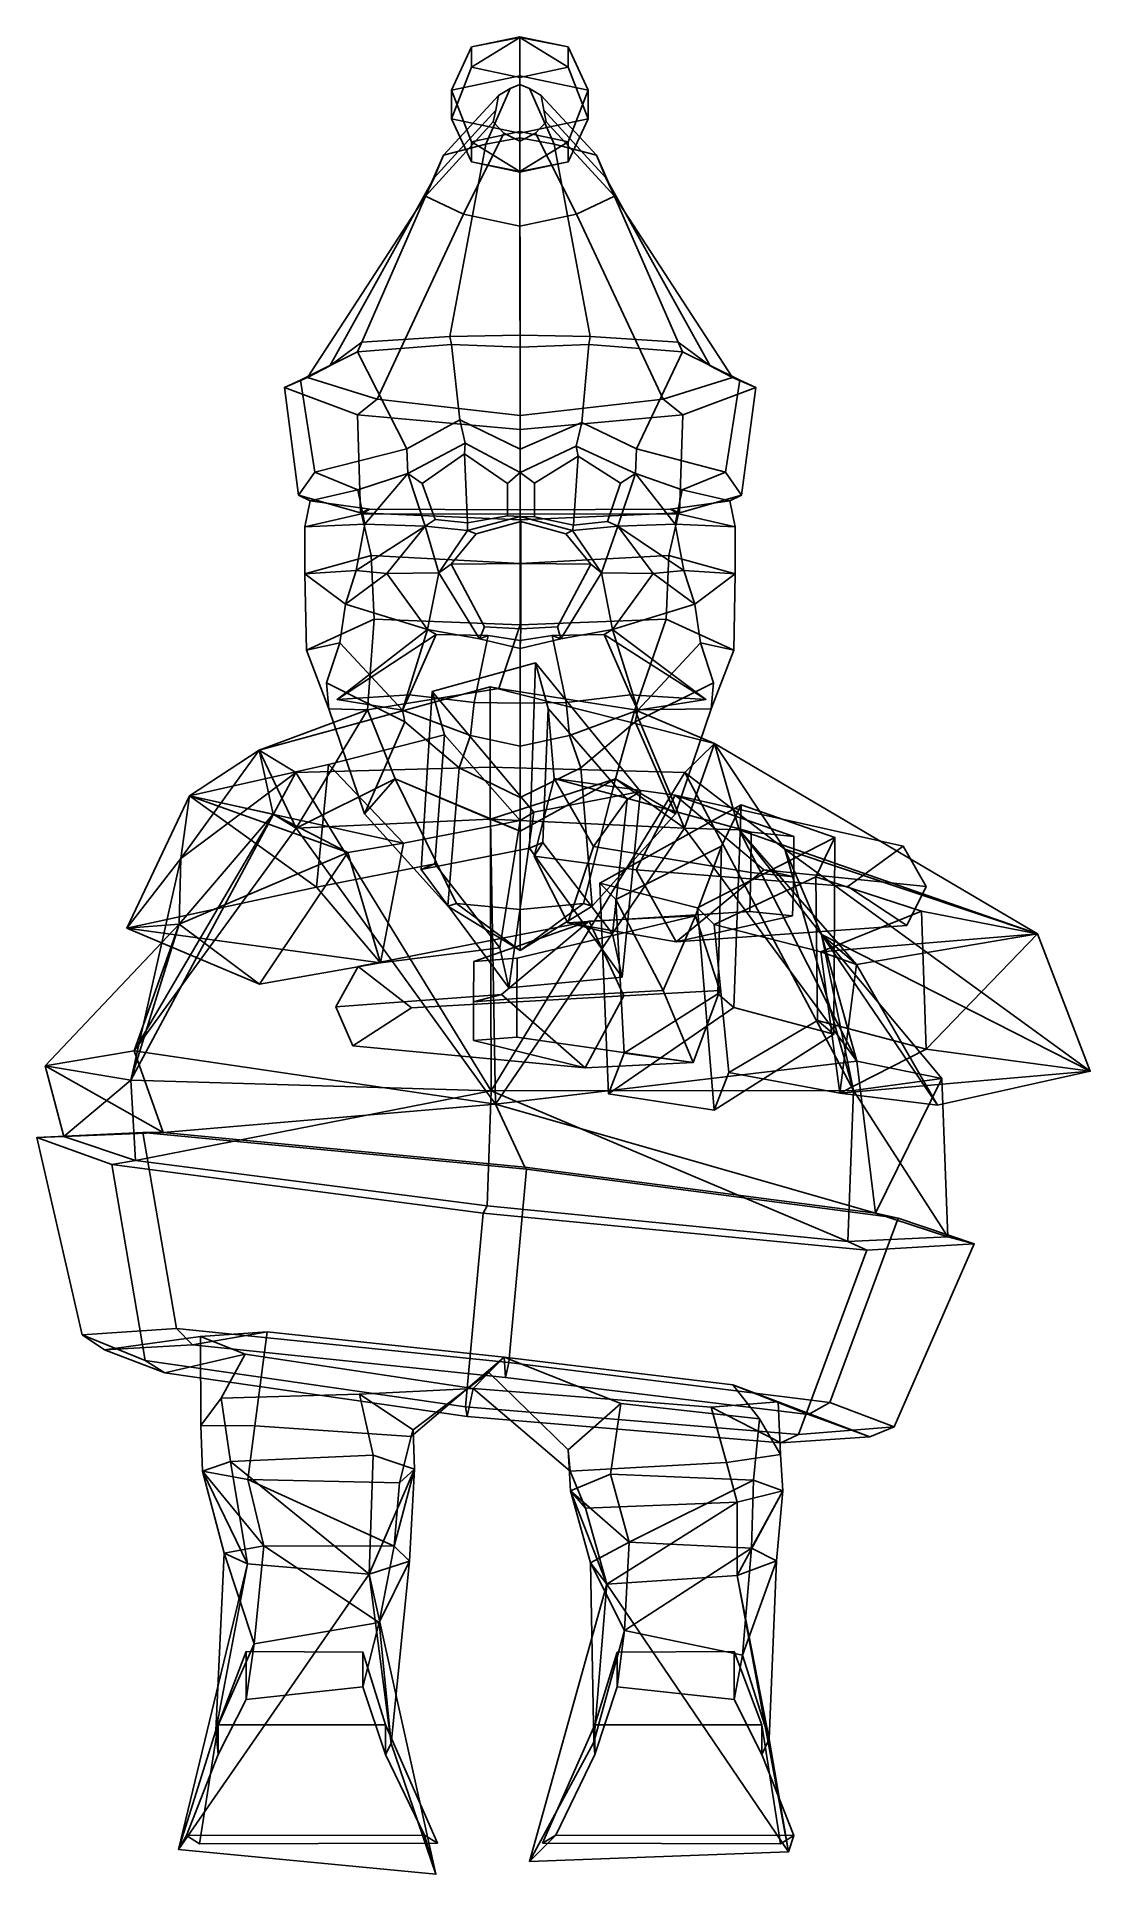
# Model space of a CAD drawing. Extents: x -130 to 167, y -162 to 357.
import ezdxf

# ---------------------------------------------------------------- set-up
doc = ezdxf.new("R2010")
doc.units = 0

msp = doc.modelspace()

# ---------------------------------------------------------------- linework, layer by layer
for p in [(-45.042679, 170.005066, 58.083073), (58.96389, 170.005066, 58.083073)]:
    msp.add_point(p)
for points in [[(-12.758856, 333.911804, -37.212948), (-7.121848, 348.477936, -34.506615), (-7.121845, 354.207855, -48.291645), (-12.758851, 342.015167, -56.708)], [(-7.121845, 354.207855, -48.291645), (6.487047, 357.072815, -55.184216), (6.48705, 346.066833, -66.455498), (-12.758851, 342.015167, -56.708)], [(6.487041, 345.612976, -27.614096), (6.487044, 356.884827, -39.095551), (-7.121848, 348.477936, -34.506615)], [(-7.121848, 348.477936, -34.506615), (6.487044, 356.884827, -39.095551), (-7.121845, 354.207855, -48.291645)], [(6.487044, 356.884827, -39.095551), (6.487047, 357.072815, -55.184216), (-7.121845, 354.207855, -48.291645)], [(6.487041, 345.612976, -27.614096), (20.095966, 348.477905, -34.506611), (6.487044, 356.884827, -39.095551)], [(6.487044, 356.884827, -39.095551), (20.095968, 354.207825, -48.291641), (6.487047, 357.072815, -55.184216)], [(20.095966, 348.477905, -34.506611), (20.095968, 354.207825, -48.291641), (6.487044, 356.884827, -39.095551)], [(20.095968, 354.207825, -48.291641), (25.732943, 342.015167, -56.707996), (6.48705, 346.066833, -66.455498), (6.487047, 357.072815, -55.184216)], [(25.732937, 333.911804, -37.212944), (25.732943, 342.015167, -56.707996), (20.095968, 354.207825, -48.291641), (20.095966, 348.477905, -34.506611)], [(6.487041, 329.860138, -27.465475), (6.487041, 345.612976, -27.614096), (-7.121848, 348.477936, -34.506615), (-12.758856, 333.911804, -37.212948)], [(6.487041, 329.860138, -27.465475), (25.732937, 333.911804, -37.212944), (20.095966, 348.477905, -34.506611), (6.487041, 345.612976, -27.614096)], [(3.781634, 342.466034, -35.138393), (0.441133, 340.471375, -35.980129), (-15.027979, 323.620636, 16.724651), (-3.097621, 326.723694, 21.854187)], [(-7.121843, 327.449036, -59.41428), (-12.758851, 342.015167, -56.708), (6.48705, 346.066833, -66.455498), (6.48705, 330.314026, -66.306847)], [(6.477056, 343.630127, -34.647156), (3.781634, 342.466034, -35.138393), (-3.097621, 326.723694, 21.854187), (6.528886, 328.534637, 24.847778)], [(6.477056, 343.630127, -34.647156), (6.528886, 328.534637, 24.847778), (16.155394, 326.723694, 21.854189), (9.172478, 342.466034, -35.138393)], [(20.095968, 327.449036, -59.414276), (6.48705, 330.314026, -66.306847), (6.48705, 346.066833, -66.455498), (25.732943, 342.015167, -56.707996)], [(9.172478, 342.466034, -35.138393), (16.155394, 326.723694, 21.854189), (28.085752, 323.620636, 16.724653), (12.512979, 340.471375, -35.980125)], [(0.441133, 340.471375, -35.980129), (-0.308883, 336.363007, -37.713799), (-17.706608, 317.22937, 6.159516), (-15.027979, 323.620636, 16.724651)], [(-12.758856, 333.911804, -37.212948), (-12.758851, 342.015167, -56.708), (-7.121843, 327.449036, -59.41428), (-7.121846, 321.719116, -45.629246)], [(12.512979, 340.471375, -35.980125), (28.085752, 323.620636, 16.724653), (30.764376, 317.22937, 6.159519), (13.262992, 336.363007, -37.713795)], [(25.732937, 333.911804, -37.212944), (20.095964, 321.719116, -45.629242), (20.095968, 327.449036, -59.414276), (25.732943, 342.015167, -56.707996)], [(-0.308883, 336.363007, -37.713799), (-0.995543, 333.049011, -39.112251), (-20.158964, 312.073883, -2.362772), (-17.706608, 317.22937, 6.159516)], [(-0.995543, 333.049011, -39.112251), (2.005401, 329.809509, -40.479248), (-9.441304, 307.034271, -10.6935), (-20.158964, 312.073883, -2.362772)], [(6.487041, 329.860138, -27.465475), (-12.758856, 333.911804, -37.212948), (-7.121846, 321.719116, -45.629246), (6.487043, 318.854156, -38.736729)], [(6.487041, 329.860138, -27.465475), (6.487043, 318.854156, -38.736729), (20.095964, 321.719116, -45.629242), (25.732937, 333.911804, -37.212944)], [(13.949654, 333.049011, -39.112247), (33.21674, 312.073883, -2.362768), (22.499071, 307.034271, -10.693498), (10.948706, 329.809509, -40.479248)], [(13.262992, 336.363007, -37.713795), (30.764376, 317.22937, 6.159519), (33.21674, 312.073883, -2.362768), (13.949654, 333.049011, -39.112247)], [(6.556884, 272.82196, 67.485611), (6.528886, 328.534637, 24.847778), (-3.097621, 326.723694, 21.854187), (-13.231379, 272.490723, 60.057934)], [(2.005401, 329.809509, -40.479248), (6.477054, 327.627106, -41.400211), (6.528883, 303.63913, -16.305845), (-9.441304, 307.034271, -10.6935)], [(-7.121846, 321.719116, -45.629246), (-7.121843, 327.449036, -59.41428), (6.487037, 319.042145, -54.82534)], [(6.487037, 319.042145, -54.82534), (-7.121843, 327.449036, -59.41428), (6.48705, 330.314026, -66.306847)], [(10.948706, 329.809509, -40.479248), (22.499071, 307.034271, -10.693498), (6.528883, 303.63913, -16.305845), (6.477054, 327.627106, -41.400211)], [(6.487037, 319.042145, -54.82534), (6.48705, 330.314026, -66.306847), (20.095968, 327.449036, -59.414276)], [(20.095964, 321.719116, -45.629242), (6.487037, 319.042145, -54.82534), (20.095968, 327.449036, -59.414276)], [(6.556884, 272.82196, 67.485611), (26.345144, 272.490723, 60.057934), (16.155394, 326.723694, 21.854189), (6.528886, 328.534637, 24.847778)], [(-47.132217, 264.14978, 19.745499), (-38.091686, 270.84729, 47.192688), (-15.027979, 323.620636, 16.724651), (-17.706608, 317.22937, 6.159516)], [(-38.091686, 270.84729, 47.192688), (-13.231379, 272.490723, 60.057934), (-3.097621, 326.723694, 21.854187), (-15.027979, 323.620636, 16.724651)], [(6.487043, 318.854156, -38.736729), (-7.121846, 321.719116, -45.629246), (6.487037, 319.042145, -54.82534)], [(6.487043, 318.854156, -38.736729), (6.487037, 319.042145, -54.82534), (20.095964, 321.719116, -45.629242)], [(51.205456, 270.84729, 47.192688), (28.085752, 323.620636, 16.724653), (16.155394, 326.723694, 21.854189), (26.345144, 272.490723, 60.057934)], [(60.245987, 264.14978, 19.745499), (30.764376, 317.22937, 6.159519), (28.085752, 323.620636, 16.724653), (51.205456, 270.84729, 47.192688)], [(-53.402157, 260.835327, -3.222698), (-47.132217, 264.14978, 19.745499), (-17.706608, 317.22937, 6.159516), (-20.158964, 312.073883, -2.362772)], [(66.51593, 260.835327, -3.222698), (33.21674, 312.073883, -2.362768), (30.764376, 317.22937, 6.159519), (60.245987, 264.14978, 19.745499)], [(-33.814243, 254.756226, -23.961681), (-53.402157, 260.835327, -3.222698), (-20.158964, 312.073883, -2.362772), (-9.441304, 307.034271, -10.6935)], [(46.928005, 254.756226, -23.961681), (22.499071, 307.034271, -10.693498), (33.21674, 312.073883, -2.362768), (66.51593, 260.835327, -3.222698)], [(6.556884, 250.190887, -42.930096), (-33.814243, 254.756226, -23.961681), (-9.441304, 307.034271, -10.6935), (6.528883, 303.63913, -16.305845)], [(6.556884, 250.190887, -42.930096), (6.528883, 303.63913, -16.305845), (22.499071, 307.034271, -10.693498), (46.928005, 254.756226, -23.961681)], [(-39.334038, 268.168152, 51.804325), (-38.091686, 270.84729, 47.192688), (-47.132217, 264.14978, 19.745499), (-55.430897, 260.093445, 21.155449)], [(-12.842714, 270.233246, 64.963264), (-13.231379, 272.490723, 60.057934), (-38.091686, 270.84729, 47.192688), (-39.334038, 268.168152, 51.804325)], [(-10.485888, 248.956299, 69.171288), (-12.842714, 270.233246, 64.963264), (-39.334038, 268.168152, 51.804325), (-25.426622, 240.71051, 58.056839)], [(6.556884, 269.485077, 71.078766), (6.556884, 272.82196, 67.485611), (-13.231379, 272.490723, 60.057934), (-12.842714, 270.233246, 64.963264)], [(6.556884, 240.62735, 73.395302), (6.556884, 269.485077, 71.078766), (-12.842714, 270.233246, 64.963264), (-10.485888, 248.956299, 69.171288)], [(6.556884, 269.485077, 71.078766), (25.95648, 270.233246, 64.963264), (26.345144, 272.490723, 60.057934), (6.556884, 272.82196, 67.485611)], [(6.556884, 240.62735, 73.395302), (24.00338, 248.151917, 69.241661), (25.95648, 270.233246, 64.963264), (6.556884, 269.485077, 71.078766)], [(24.00338, 248.151917, 69.241661), (39.41243, 240.71051, 58.056847), (52.447807, 268.168121, 51.804325), (25.95648, 270.233246, 64.963264)], [(25.95648, 270.233246, 64.963264), (52.447807, 268.168121, 51.804325), (51.205456, 270.84729, 47.192688), (26.345144, 272.490723, 60.057934)], [(52.447807, 268.168121, 51.804325), (68.544662, 260.093445, 21.155449), (60.245987, 264.14978, 19.745499), (51.205456, 270.84729, 47.192688)], [(-25.426622, 240.71051, 58.056839), (-39.334038, 268.168152, 51.804325), (-55.430897, 260.093445, 21.155449), (-51.383831, 234.138611, 39.496792)], [(39.41243, 240.71051, 58.056847), (64.497604, 234.138611, 39.496792), (68.544662, 260.093445, 21.155449), (52.447807, 268.168121, 51.804325)], [(-55.430897, 260.093445, 21.155449), (-47.132217, 264.14978, 19.745499), (-53.402157, 260.835327, -3.222698), (-59.956585, 258.082458, -4.646299)], [(-59.956585, 258.082458, -4.646299), (-53.402157, 260.835327, -3.222698), (-33.814243, 254.756226, -23.961681), (-39.34296, 250.305054, -27.395504)], [(-51.383831, 234.138611, 39.496792), (-55.430897, 260.093445, 21.155449), (-59.956585, 258.082458, -4.646299), (-55.957249, 227.699249, 2.194988)], [(73.070358, 258.082458, -4.646299), (52.456726, 250.305054, -27.395504), (46.928005, 254.756226, -23.961681), (66.51593, 260.835327, -3.222698)], [(68.544662, 260.093445, 21.155449), (73.070358, 258.082458, -4.646299), (66.51593, 260.835327, -3.222698), (60.245987, 264.14978, 19.745499)], [(64.497604, 234.138611, 39.496792), (69.071022, 227.699249, 2.194988), (73.070358, 258.082458, -4.646299), (68.544662, 260.093445, 21.155449)], [(-55.957249, 227.699249, 2.194988), (-59.956585, 258.082458, -4.646299), (-39.34296, 250.305054, -27.395504), (-38.447632, 222.692017, -23.618876)], [(-39.34296, 250.305054, -27.395504), (-33.814243, 254.756226, -23.961681), (6.556884, 250.190887, -42.930096), (6.556884, 246.19223, -47.149624)], [(52.456726, 250.305054, -27.395504), (6.556884, 246.19223, -47.149624), (6.556884, 250.190887, -42.930096), (46.928005, 254.756226, -23.961681)], [(69.071022, 227.699249, 2.194988), (51.561401, 222.692017, -23.618876), (52.456726, 250.305054, -27.395504), (73.070358, 258.082458, -4.646299)], [(-38.447632, 222.692017, -23.618876), (-39.34296, 250.305054, -27.395504), (6.556884, 246.19223, -47.149624), (6.556883, 220.68399, -43.286812)], [(51.561401, 222.692017, -23.618876), (6.556883, 220.68399, -43.286812), (6.556884, 246.19223, -47.149624), (52.456726, 250.305054, -27.395504)], [(-10.485888, 248.956299, 69.171288), (-25.426622, 240.71051, 58.056839), (-25.133913, 233.777161, 56.556847), (-8.917197, 242.31015, 68.520447)], [(6.556884, 240.62735, 73.395302), (-10.485888, 248.956299, 69.171288), (-8.917197, 242.31015, 68.520447), (6.556883, 234.019012, 70.671585)], [(6.556884, 240.62735, 73.395302), (6.556883, 234.019012, 70.671585), (22.434685, 241.503296, 68.534523), (24.00338, 248.151917, 69.241661)], [(24.00338, 248.151917, 69.241661), (22.434685, 241.503296, 68.534523), (39.119717, 233.777161, 56.556847), (39.41243, 240.71051, 58.056847)], [(-39.218292, 229.200592, 39.917282), (-25.133913, 233.777161, 56.556847), (-25.426622, 240.71051, 58.056839), (-51.383831, 234.138611, 39.496792)], [(-9.176045, 239.337585, 66.05764), (-8.917197, 242.31015, 68.520447), (-25.133913, 233.777161, 56.556847), (-21.113178, 230.968872, 56.242062)], [(-8.276689, 219.844482, 64.228111), (-9.176045, 239.337585, 66.05764), (-21.113178, 230.968872, 56.242062), (-17.366177, 220.779053, 59.135883)], [(-9.176045, 239.337585, 66.05764), (2.971828, 230.965698, 67.68367), (6.556883, 234.019012, 70.671585), (-8.917197, 242.31015, 68.520447)], [(2.971828, 230.965698, 67.68367), (-9.176045, 239.337585, 66.05764), (-8.276689, 219.844482, 64.228111), (2.971828, 221.84845, 68.52787)], [(22.941557, 238.642456, 65.85659), (22.434685, 241.503296, 68.534523), (6.556883, 234.019012, 70.671585), (10.595076, 231.084961, 67.863983)], [(10.595076, 231.084961, 67.863983), (10.595076, 221.580353, 68.906227), (21.624542, 219.232117, 63.597897), (22.941557, 238.642456, 65.85659)], [(21.624542, 219.232117, 63.597897), (31.186867, 220.228149, 57.311176), (34.860901, 231.088379, 53.738567), (22.941557, 238.642456, 65.85659)], [(22.941557, 238.642456, 65.85659), (34.860901, 231.088379, 53.738567), (39.119717, 233.777161, 56.556847), (22.434685, 241.503296, 68.534523)], [(52.332058, 229.200592, 39.917282), (64.497604, 234.138611, 39.496792), (39.41243, 240.71051, 58.056847), (39.119717, 233.777161, 56.556847)], [(-51.383831, 234.138611, 39.496792), (-55.957249, 227.699249, 2.194988), (-52.651707, 226.036133, 3.001026), (-39.218292, 229.200592, 39.917282)], [(-37.245541, 219.498962, 40.243938), (-25.133913, 233.777161, 56.556847), (-39.218292, 229.200592, 39.917282)], [(-20.203648, 218.938354, 60.137226), (-25.133913, 233.777161, 56.556847), (-37.245541, 219.498962, 40.243938)], [(-17.366177, 220.779053, 59.135883), (-21.113178, 230.968872, 56.242062), (-25.133913, 233.777161, 56.556847), (-20.203648, 218.938354, 60.137226)], [(2.971828, 221.84845, 68.52787), (6.556883, 221.601013, 71.732269), (6.556883, 234.019012, 70.671585), (2.971828, 230.965698, 67.68367)], [(10.595076, 221.580353, 68.906227), (10.595076, 231.084961, 67.863983), (6.556883, 234.019012, 70.671585), (6.556883, 221.601013, 71.732269)], [(31.186867, 220.228149, 57.311176), (34.189453, 218.938354, 60.137226), (39.119717, 233.777161, 56.556847), (34.860901, 231.088379, 53.738567)], [(34.189453, 218.938354, 60.137226), (50.359303, 219.498962, 40.243938), (39.119717, 233.777161, 56.556847)], [(50.359303, 219.498962, 40.243938), (52.332058, 229.200592, 39.917282), (39.119717, 233.777161, 56.556847)], [(64.497604, 234.138611, 39.496792), (52.332058, 229.200592, 39.917282), (65.76548, 226.036133, 3.001026), (69.071022, 227.699249, 2.194988)], [(-39.218292, 229.200592, 39.917282), (-52.651707, 226.036133, 3.001026), (-54.156116, 218.6828, 4.050098), (-37.245541, 219.498962, 40.243938)], [(52.332058, 229.200592, 39.917282), (50.359303, 219.498962, 40.243938), (67.269882, 218.6828, 4.050097), (65.76548, 226.036133, 3.001026)], [(-55.957249, 227.699249, 2.194988), (-38.447632, 222.692017, -23.618876), (-35.861504, 223.740845, -23.311983), (-52.651707, 226.036133, 3.001026)], [(-54.156116, 218.6828, 4.050098), (-52.651707, 226.036133, 3.001026), (-35.861504, 223.740845, -23.311983), (-38.173866, 222.362183, -25.739544)], [(-38.447632, 222.692017, -23.618876), (6.556883, 220.68399, -43.286812), (6.556882, 223.514313, -40.471386), (-35.861504, 223.740845, -23.311983)], [(-38.173866, 222.362183, -25.739544), (-35.861504, 223.740845, -23.311983), (6.556882, 223.514313, -40.471386), (6.556882, 222.288025, -40.817181)], [(51.561401, 222.692017, -23.618876), (48.975273, 223.740845, -23.311983), (6.556882, 223.514313, -40.471386), (6.556883, 220.68399, -43.286812)], [(51.287628, 222.362183, -25.739544), (6.556882, 222.288025, -40.817181), (6.556882, 223.514313, -40.471386), (48.975273, 223.740845, -23.311983)], [(69.071022, 227.699249, 2.194988), (65.76548, 226.036133, 3.001026), (48.975273, 223.740845, -23.311983), (51.561401, 222.692017, -23.618876)], [(67.269882, 218.6828, 4.050097), (51.287628, 222.362183, -25.739544), (48.975273, 223.740845, -23.311983), (65.76548, 226.036133, 3.001026)], [(-54.177898, 205.488892, 6.22903), (-54.156116, 218.6828, 4.050098), (-38.173866, 222.362183, -25.739544), (-35.429089, 210.665131, -27.223272)], [(-37.245541, 219.498962, 40.243938), (-54.156116, 218.6828, 4.050098), (-54.177898, 205.488892, 6.22903), (-39.687309, 206.39978, 40.092762)], [(-39.687309, 206.39978, 40.092762), (-20.203648, 218.938354, 60.137226), (-37.245541, 219.498962, 40.243938)], [(-31.033333, 205.583069, 63.313778), (-20.203648, 218.938354, 60.137226), (-39.687309, 206.39978, 40.092762)], [(-35.429089, 210.665131, -27.223272), (-38.173866, 222.362183, -25.739544), (6.556882, 222.288025, -40.817181), (6.556878, 208.411804, -39.357857)], [(-31.033333, 205.583069, 63.313778), (-16.401573, 205.736389, 66.348213), (-20.203648, 218.938354, 60.137226)], [(-8.276689, 219.844482, 64.228111), (-17.366177, 220.779053, 59.135883), (-20.203648, 218.938354, 60.137226), (-8.243796, 217.65744, 66.423943)], [(-16.401573, 205.736389, 66.348213), (-8.243796, 217.65744, 66.423943), (-20.203648, 218.938354, 60.137226)], [(6.815266, 208.397766, 90.25412), (6.815266, 220.214661, 86.124092), (-5.807609, 216.780396, 82.607574), (-12.883937, 208.216064, 83.804909)], [(-8.276689, 219.844482, 64.228111), (-8.243796, 217.65744, 66.423943), (6.556883, 221.601013, 71.732269), (2.971828, 221.84845, 68.52787)], [(6.815266, 220.214661, 86.124092), (6.556883, 221.601013, 71.732269), (-8.243796, 217.65744, 66.423943), (-5.807609, 216.780396, 82.607574)], [(48.542854, 210.665131, -27.223272), (6.556878, 208.411804, -39.357857), (6.556882, 222.288025, -40.817181), (51.287628, 222.362183, -25.739544)], [(6.815266, 220.214661, 86.124092), (19.438137, 216.780396, 82.607574), (21.357561, 217.65744, 66.423943), (6.556883, 221.601013, 71.732269)], [(21.624542, 219.232117, 63.597897), (10.595076, 221.580353, 68.906227), (6.556883, 221.601013, 71.732269), (21.357561, 217.65744, 66.423943)], [(6.815266, 208.397766, 90.25412), (26.514465, 208.216064, 83.804909), (19.438137, 216.780396, 82.607574), (6.815266, 220.214661, 86.124092)], [(21.624542, 219.232117, 63.597897), (21.357561, 217.65744, 66.423943), (34.189453, 218.938354, 60.137226), (31.186867, 220.228149, 57.311176)], [(29.515339, 205.736389, 66.348213), (34.189453, 218.938354, 60.137226), (21.357561, 217.65744, 66.423943)], [(44.147099, 205.583069, 63.313778), (34.189453, 218.938354, 60.137226), (29.515339, 205.736389, 66.348213)], [(52.801079, 206.39978, 40.092762), (50.359303, 219.498962, 40.243938), (34.189453, 218.938354, 60.137226)], [(44.147099, 205.583069, 63.313778), (52.801079, 206.39978, 40.092762), (34.189453, 218.938354, 60.137226)], [(67.291672, 205.488892, 6.22903), (48.542854, 210.665131, -27.223272), (51.287628, 222.362183, -25.739544), (67.269882, 218.6828, 4.050097)], [(50.359303, 219.498962, 40.243938), (52.801079, 206.39978, 40.092762), (67.291672, 205.488892, 6.22903), (67.269882, 218.6828, 4.050097)], [(-12.883937, 208.216064, 83.804909), (-5.807609, 216.780396, 82.607574), (-8.243796, 217.65744, 66.423943), (-16.401573, 205.736389, 66.348213)], [(26.514465, 208.216064, 83.804909), (29.515339, 205.736389, 66.348213), (21.357561, 217.65744, 66.423943), (19.438137, 216.780396, 82.607574)], [(-53.741543, 183.934631, 7.591717), (-54.177898, 205.488892, 6.22903), (-35.429089, 210.665131, -27.223272), (-34.636372, 192.67746, -24.312426)], [(-34.636372, 192.67746, -24.312426), (-35.429089, 210.665131, -27.223272), (6.556878, 208.411804, -39.357857), (6.556878, 191.051758, -34.926697)], [(-3.459609, 190.468079, 78.969215), (-12.883937, 208.216064, 83.804909), (-16.401573, 205.736389, 66.348213), (-4.909577, 187.149353, 66.099487)], [(6.815266, 189.946594, 84.199242), (6.815266, 208.397766, 90.25412), (-12.883937, 208.216064, 83.804909), (-3.459609, 190.468079, 78.969215)], [(47.750137, 192.67746, -24.312428), (6.556878, 191.051758, -34.926697), (6.556878, 208.411804, -39.357857), (48.542854, 210.665131, -27.223272)], [(6.815266, 189.946594, 84.199242), (17.090139, 190.468079, 78.969215), (26.514465, 208.216064, 83.804909), (6.815266, 208.397766, 90.25412)], [(17.090139, 190.468079, 78.969215), (18.023344, 187.149353, 66.099487), (29.515339, 205.736389, 66.348213), (26.514465, 208.216064, 83.804909)], [(66.855316, 183.934631, 7.591716), (47.750137, 192.67746, -24.312428), (48.542854, 210.665131, -27.223272), (67.291672, 205.488892, 6.22903)], [(-39.687309, 206.39978, 40.092762), (-54.177898, 205.488892, 6.22903), (-42.753384, 196.876404, 39.535984)], [(-44.359127, 185.946533, 39.714687), (-42.753384, 196.876404, 39.535984), (-54.177898, 205.488892, 6.22903), (-53.741543, 183.934631, 7.591717)], [(-42.753384, 196.876404, 39.535984), (-31.033333, 205.583069, 63.313778), (-39.687309, 206.39978, 40.092762)], [(-19.536713, 189.769714, 60.196346), (-31.033333, 205.583069, 63.313778), (-42.753384, 196.876404, 39.535984)], [(-19.536713, 189.769714, 60.196346), (-16.401573, 205.736389, 66.348213), (-31.033333, 205.583069, 63.313778)], [(-4.909577, 187.149353, 66.099487), (-16.401573, 205.736389, 66.348213), (-19.536713, 189.769714, 60.196346)], [(18.023344, 187.149353, 66.099487), (32.650478, 189.769714, 60.196346), (29.515339, 205.736389, 66.348213)], [(32.650478, 189.769714, 60.196346), (44.147099, 205.583069, 63.313778), (29.515339, 205.736389, 66.348213)], [(32.650478, 189.769714, 60.196346), (55.867153, 196.876404, 39.535984), (44.147099, 205.583069, 63.313778)], [(55.867153, 196.876404, 39.535984), (52.801079, 206.39978, 40.092762), (44.147099, 205.583069, 63.313778)], [(52.801079, 206.39978, 40.092762), (55.867153, 196.876404, 39.535984), (67.291672, 205.488892, 6.22903)], [(57.472897, 185.946533, 39.714687), (66.855316, 183.934631, 7.591716), (67.291672, 205.488892, 6.22903), (55.867153, 196.876404, 39.535984)], [(-47.413002, 167.322968, 11.70083), (-53.741543, 183.934631, 7.591717), (-34.636372, 192.67746, -24.312426), (-36.538883, 167.044861, 16.573444)], [(-44.359127, 185.946533, 39.714687), (-26.644722, 166.943756, 66.505699), (-19.536713, 189.769714, 60.196346), (-42.753384, 196.876404, 39.535984)], [(-36.538883, 167.044861, 16.573444), (-34.636372, 192.67746, -24.312426), (6.556878, 191.051758, -34.926697), (0.53819, 173.050995, -3.120438)], [(38.945179, 167.044861, 16.573442), (0.53819, 173.050995, -3.120438), (6.556878, 191.051758, -34.926697), (47.750137, 192.67746, -24.312428)], [(57.472897, 185.946533, 39.714687), (55.867153, 196.876404, 39.535984), (32.650478, 189.769714, 60.196346), (39.758488, 166.943756, 66.505699)], [(60.526768, 167.322968, 11.700828), (38.945179, 167.044861, 16.573442), (47.750137, 192.67746, -24.312428), (66.855316, 183.934631, 7.591716)], [(-17.170523, 188.34906, 74.196571), (-19.536713, 189.769714, 60.196346), (-45.042679, 170.005066, 58.083073)], [(-45.042679, 170.005066, 58.083073), (-19.536713, 189.769714, 60.196346), (-26.644722, 166.943756, 66.505699)], [(-24.647724, 171.300354, 76.590584), (-17.170523, 188.34906, 74.196571), (-45.042679, 170.005066, 58.083073)], [(-2.473151, 188.086792, 74.313683), (-17.170523, 188.34906, 74.196571), (-24.647724, 171.300354, 76.590584), (-6.434104, 169.109039, 85.258148)], [(-17.170523, 188.34906, 74.196571), (-2.473151, 188.086792, 74.313683), (-4.909577, 187.149353, 66.099487), (-19.536713, 189.769714, 60.196346)], [(-6.434104, 169.109039, 85.258148), (6.556883, 168.905579, 85.941856), (6.556883, 186.672791, 77.062248), (-2.473151, 188.086792, 74.313683)], [(6.815266, 189.946594, 84.199242), (-3.459609, 190.468079, 78.969215), (-4.909577, 187.149353, 66.099487), (6.556883, 184.362, 72.018974)], [(6.556883, 186.672791, 77.062248), (6.556883, 184.362, 72.018974), (-4.909577, 187.149353, 66.099487), (-2.473151, 188.086792, 74.313683)], [(6.815266, 189.946594, 84.199242), (6.556883, 184.362, 72.018974), (18.023344, 187.149353, 66.099487), (17.090139, 190.468079, 78.969215)], [(19.547869, 169.109039, 85.258148), (15.586919, 188.086792, 74.313683), (6.556883, 186.672791, 77.062248), (6.556883, 168.905579, 85.941856)], [(6.556883, 186.672791, 77.062248), (15.586919, 188.086792, 74.313683), (18.023344, 187.149353, 66.099487), (6.556883, 184.362, 72.018974)], [(30.284288, 188.34906, 74.196571), (32.650478, 189.769714, 60.196346), (18.023344, 187.149353, 66.099487), (15.586919, 188.086792, 74.313683)], [(15.586919, 188.086792, 74.313683), (19.547869, 169.109039, 85.258148), (37.76149, 171.300354, 76.590584), (30.284288, 188.34906, 74.196571)], [(30.284288, 188.34906, 74.196571), (58.96389, 170.005066, 58.083073), (32.650478, 189.769714, 60.196346)], [(37.76149, 171.300354, 76.590584), (58.96389, 170.005066, 58.083073), (30.284288, 188.34906, 74.196571)], [(58.96389, 170.005066, 58.083073), (39.758488, 166.943756, 66.505699), (32.650478, 189.769714, 60.196346)], [(-47.413002, 167.322968, 11.70083), (-48.082352, 174.688446, 42.884968), (-44.359127, 185.946533, 39.714687), (-53.741543, 183.934631, 7.591717)], [(-44.359127, 185.946533, 39.714687), (-48.082352, 174.688446, 42.884968), (-25.961552, 163.722015, 57.494511), (-26.644722, 166.943756, 66.505699)], [(57.472897, 185.946533, 39.714687), (39.758488, 166.943756, 66.505699), (39.075317, 163.722015, 57.494511), (61.196125, 174.688446, 42.884968)], [(60.526768, 167.322968, 11.700828), (66.855316, 183.934631, 7.591716), (57.472897, 185.946533, 39.714687), (61.196125, 174.688446, 42.884968)], [(9.252755, 128.0448, 192.087906), (10.878316, 180.288574, 158.438293), (-18.277712, 172.213104, 146.854828), (-21.38842, 121.996063, 181.06308)], [(10.424155, 138.18103, 90.041313), (-18.277712, 172.213104, 146.854828), (10.878316, 180.288574, 158.438293), (40.553917, 143.969574, 102.529388)], [(9.252755, 128.0448, 192.087906), (13.025041, 129.646423, 181.459961), (14.49342, 167.446777, 155.734451), (10.878316, 180.288574, 158.438293)], [(40.553917, 143.969574, 102.529388), (10.878316, 180.288574, 158.438293), (14.49342, 167.446777, 155.734451), (36.738041, 141.710632, 113.612595)], [(-1.853932, 173.5802, 2.909241), (-1.857344, 150.847229, -48.103306), (-56.752666, 149.363831, -39.122646), (-67.12384, 155.634796, -3.985687)], [(-1.853932, 173.5802, 2.909241), (-67.12384, 155.634796, -3.985687), (-36.538883, 167.044861, 16.573444), (0.53819, 173.050995, -3.120438)], [(-25.961552, 163.722015, 57.494511), (-48.082352, 174.688446, 42.884968), (-47.413002, 167.322968, 11.70083), (-37.334934, 137.675507, 27.695255)], [(-26.644722, 166.943756, 66.505699), (-24.647724, 171.300354, 76.590584), (-45.042679, 170.005066, 58.083073)], [(-6.434104, 169.109039, 85.258148), (-24.647724, 171.300354, 76.590584), (-26.644722, 166.943756, 66.505699), (-7.435731, 159.809998, 75.352524)], [(-21.38842, 121.996063, 181.06308), (-18.277712, 172.213104, 146.854828), (-14.80094, 159.969757, 144.1987), (-17.549953, 123.582367, 170.271317)], [(10.424155, 138.18103, 90.041313), (6.550481, 135.843689, 101.315437), (-14.80094, 159.969757, 144.1987), (-18.277712, 172.213104, 146.854828)], [(-1.853932, 173.5802, 2.909241), (61.449921, 157.548309, -1.516567), (53.064346, 149.363831, -39.12265), (-1.857344, 150.847229, -48.103306)], [(0.53819, 173.050995, -3.120438), (38.945179, 167.044861, 16.573442), (61.449921, 157.548309, -1.516567), (-1.853932, 173.5802, 2.909241)], [(19.547869, 169.109039, 85.258148), (20.549496, 159.809998, 75.352524), (39.758488, 166.943756, 66.505699), (37.76149, 171.300354, 76.590584)], [(39.758488, 166.943756, 66.505699), (58.96389, 170.005066, 58.083073), (37.76149, 171.300354, 76.590584)], [(39.075317, 163.722015, 57.494511), (50.4487, 137.675507, 27.695255), (60.526768, 167.322968, 11.700828), (61.196125, 174.688446, 42.884968)], [(-67.12384, 155.634796, -3.985687), (-56.614574, 133.672485, 56.450962), (-36.538883, 167.044861, 16.573444)], [(-56.614574, 133.672485, 56.450962), (-28.726898, 147.612518, 39.019455), (-36.538883, 167.044861, 16.573444)], [(-37.334934, 137.675507, 27.695255), (-47.413002, 167.322968, 11.70083), (-36.538883, 167.044861, 16.573444), (-28.726898, 147.612518, 39.019455)], [(-10.618026, 150.658508, 77.400375), (-7.435731, 159.809998, 75.352524), (-26.644722, 166.943756, 66.505699), (-25.961552, 163.722015, 57.494511)], [(6.556883, 168.905579, 85.941856), (-6.434104, 169.109039, 85.258148), (-7.435731, 159.809998, 75.352524), (6.556883, 156.843201, 80.823891)], [(6.556883, 168.905579, 85.941856), (6.556883, 156.843201, 80.823891), (20.549496, 159.809998, 75.352524), (19.547869, 169.109039, 85.258148)], [(10.556, 125.742065, 170.724289), (16.17878, 147.643616, 152.225296), (14.49342, 167.446777, 155.734451), (13.025041, 129.646423, 181.459961)], [(27.305851, 128.436401, 125.101524), (36.738041, 141.710632, 113.612595), (14.49342, 167.446777, 155.734451), (16.17878, 147.643616, 152.225296)], [(23.731789, 150.658508, 77.400375), (39.075317, 163.722015, 57.494511), (39.758488, 166.943756, 66.505699), (20.549496, 159.809998, 75.352524)], [(50.4487, 137.675507, 27.695255), (33.46056, 147.612518, 39.019455), (38.945179, 167.044861, 16.573442), (60.526768, 167.322968, 11.700828)], [(52.935226, 133.672485, 56.450962), (38.945179, 167.044861, 16.573442), (33.46056, 147.612518, 39.019455)], [(61.449921, 157.548309, -1.516567), (38.945179, 167.044861, 16.573442), (52.935226, 133.672485, 56.450962)], [(-13.803151, 111.673981, 59.44717), (-10.618026, 150.658508, 77.400375), (-25.961552, 163.722015, 57.494511), (-37.334934, 137.675507, 27.695255)], [(26.916916, 111.673981, 59.44717), (50.4487, 137.675507, 27.695255), (39.075317, 163.722015, 57.494511), (23.731789, 150.658508, 77.400375)], [(-89.174561, 125.090118, -24.449444), (-67.12384, 155.634796, -3.985687), (-56.752666, 149.363831, -39.122646)], [(-89.174561, 125.090118, -24.449444), (-86.78846, 142.771973, 97.129097), (-67.12384, 155.634796, -3.985687)], [(-63.150715, 137.584045, 31.729538), (-67.12384, 155.634796, -3.985687), (-86.78846, 142.771973, 97.129097)], [(-63.150715, 137.584045, 31.729538), (-56.614574, 133.672485, 56.450962), (-67.12384, 155.634796, -3.985687)], [(-17.549953, 123.582367, 170.271317), (-14.80094, 159.969757, 144.1987), (-47.532036, 151.615479, 131.309631), (-50.894527, 116.968964, 158.069168)], [(-47.532036, 151.615479, 131.309631), (-14.80094, 159.969757, 144.1987), (6.550481, 135.843689, 101.315437), (-26.371563, 129.445251, 87.90435)], [(6.556883, 142.313019, 83.766586), (6.556883, 156.843201, 80.823891), (-7.435731, 159.809998, 75.352524), (-10.618026, 150.658508, 77.400375)], [(6.556883, 142.313019, 83.766586), (23.731789, 150.658508, 77.400375), (20.549496, 159.809998, 75.352524), (6.556883, 156.843201, 80.823891)], [(68.408363, 133.185486, 41.787067), (61.449921, 157.548309, -1.516567), (52.935226, 133.672485, 56.450962)], [(81.252235, 127.770691, -32.781902), (53.064346, 149.363831, -39.12265), (61.449921, 157.548309, -1.516567)], [(68.408363, 133.185486, 41.787067), (152.633743, 103.862457, 53.236629), (61.449921, 157.548309, -1.516567)], [(81.252235, 127.770691, -32.781902), (61.449921, 157.548309, -1.516567), (152.633743, 103.862457, 53.236629)], [(-26.371563, 129.445251, 87.90435), (-86.78846, 142.771973, 97.129097), (-47.532036, 151.615479, 131.309631)], [(-50.894527, 116.968964, 158.069168), (-47.532036, 151.615479, 131.309631), (-86.78846, 142.771973, 97.129097)], [(-1.558079, 59.542297, -105.214142), (-56.752666, 149.363831, -39.122646), (-1.857344, 150.847229, -48.103306)], [(6.556883, 99.156815, 62.689106), (6.556883, 142.313019, 83.766586), (-10.618026, 150.658508, 77.400375), (-13.803151, 111.673981, 59.44717)], [(-1.558079, 59.542297, -105.214142), (-1.857344, 150.847229, -48.103306), (53.064346, 149.363831, -39.12265)], [(6.556883, 99.156815, 62.689106), (26.916916, 111.673981, 59.44717), (23.731789, 150.658508, 77.400375), (6.556883, 142.313019, 83.766586)], [(-103.322296, 62.493881, -70.120117), (-56.752666, 149.363831, -39.122646), (-1.558079, 59.542297, -105.214142)], [(-103.322296, 62.493881, -70.120117), (-89.174561, 125.090118, -24.449444), (-56.752666, 149.363831, -39.122646)], [(-1.823221, 136.203613, 63.565125), (-28.726898, 147.612518, 39.019455), (-56.614574, 133.672485, 56.450962)], [(-13.803151, 111.673981, 59.44717), (-37.334934, 137.675507, 27.695255), (-28.726898, 147.612518, 39.019455), (-11.384206, 112.366272, 43.540485)], [(-11.384206, 112.366272, 43.540485), (-28.726898, 147.612518, 39.019455), (6.556883, 132.768799, 17.597336), (6.556883, 110.732117, 39.244411)], [(6.556883, 132.768799, 17.597336), (-28.726898, 147.612518, 39.019455), (-1.823221, 136.203613, 63.565125)], [(6.556883, 132.768799, 17.597336), (-1.823221, 136.203613, 63.565125), (33.46056, 147.612518, 39.019455)], [(-1.823221, 136.203613, 63.565125), (52.935226, 133.672485, 56.450962), (33.46056, 147.612518, 39.019455)], [(100.632111, 59.618179, -71.63166), (-1.558079, 59.542297, -105.214142), (53.064346, 149.363831, -39.12265)], [(24.497971, 112.366272, 43.540485), (6.556883, 110.732117, 39.244411), (6.556883, 132.768799, 17.597336), (33.46056, 147.612518, 39.019455)], [(39.334003, 121.892212, 195.252243), (50.34005, 142.93042, 167.761795), (16.17878, 147.643616, 152.225296), (10.556, 125.742065, 170.724289)], [(71.682938, 121.147919, 115.403534), (27.305851, 128.436401, 125.101524), (16.17878, 147.643616, 152.225296), (71.830505, 132.506775, 115.761002)], [(83.873589, 131.259644, 120.329498), (71.830505, 132.506775, 115.761002), (16.17878, 147.643616, 152.225296), (50.34005, 142.93042, 167.761795)], [(26.916916, 111.673981, 59.44717), (24.497971, 112.366272, 43.540485), (33.46056, 147.612518, 39.019455), (50.4487, 137.675507, 27.695255)], [(100.632111, 59.618179, -71.63166), (53.064346, 149.363831, -39.12265), (81.252235, 127.770691, -32.781902)], [(-89.174561, 125.090118, -24.449444), (-104.42112, 105.39856, 110.853104), (-86.78846, 142.771973, 97.129097)], [(-50.894527, 116.968964, 158.069168), (-86.78846, 142.771973, 97.129097), (-104.42112, 105.39856, 110.853104)], [(-63.150715, 137.584045, 31.729538), (-86.78846, 142.771973, 97.129097), (-42.057919, 126.816467, 73.837578)], [(-26.371563, 129.445251, 87.90435), (-42.057919, 126.816467, 73.837578), (-86.78846, 142.771973, 97.129097)], [(3.417642, 88.58934, 134.039429), (10.424155, 138.18103, 90.041313), (40.553917, 143.969574, 102.529388), (35.3587, 91.637329, 145.792465)], [(19.994194, 106.966156, 148.474075), (32.603065, 103.788071, 146.62442), (36.738041, 141.710632, 113.612595), (27.305851, 128.436401, 125.101524)], [(56.634983, 111.185364, 58.891022), (29.024052, 118.135376, 75.820168), (68.974464, 140.235168, 132.750641), (95.407585, 131.003296, 116.455673)], [(29.024052, 118.135376, 75.820168), (33.618309, 113.514496, 85.82225), (63.383991, 128.588196, 128.462738), (68.974464, 140.235168, 132.750641)], [(35.3587, 91.637329, 145.792465), (40.553917, 143.969574, 102.529388), (36.738041, 141.710632, 113.612595), (32.603065, 103.788071, 146.62442)], [(99.097504, 117.177124, 198.359375), (114.715286, 128.564728, 188.261688), (50.34005, 142.93042, 167.761795), (39.334003, 121.892212, 195.252243)], [(121.175262, 117.177124, 171.20639), (75.336037, 121.892212, 141.58371), (50.34005, 142.93042, 167.761795), (114.715286, 128.564728, 188.261688)], [(83.787125, 119.899017, 119.862114), (83.873589, 131.259644, 120.329498), (50.34005, 142.93042, 167.761795), (75.336037, 121.892212, 141.58371)], [(66.925346, 83.017456, 156.963928), (68.974464, 140.235168, 132.750641), (63.383991, 128.588196, 128.462738), (62.331409, 86.910034, 147.2948)], [(66.925346, 83.017456, 156.963928), (95.155525, 75.493698, 141.36055), (95.407585, 131.003296, 116.455673), (68.974464, 140.235168, 132.750641)], [(-102.349167, 70.804062, 84.077332), (-63.150715, 137.584045, 31.729538), (-89.703156, 106.547699, 9.854099)], [(-102.349167, 70.804062, 84.077332), (-56.614574, 133.672485, 56.450962), (-63.150715, 137.584045, 31.729538)], [(-89.703156, 106.547699, 9.854099), (-63.150715, 137.584045, 31.729538), (-42.057919, 126.816467, 73.837578)], [(-0.351718, 55.720184, 113.240211), (-1.823221, 136.203613, 63.565125), (-56.614574, 133.672485, 56.450962)], [(-26.371563, 129.445251, 87.90435), (6.550481, 135.843689, 101.315437), (0.871127, 99.841248, 134.796158), (-32.821526, 95.650574, 122.237068)], [(-0.351718, 55.720184, 113.240211), (52.935226, 133.672485, 56.450962), (-1.823221, 136.203613, 63.565125)], [(3.417642, 88.58934, 134.039429), (0.871127, 99.841248, 134.796158), (6.550481, 135.843689, 101.315437), (10.424155, 138.18103, 90.041313)], [(-0.351718, 55.720184, 113.240211), (-56.614574, 133.672485, 56.450962), (-102.349167, 70.804062, 84.077332)], [(-0.351718, 55.720184, 113.240211), (101.60524, 67.92836, 82.565796), (52.935226, 133.672485, 56.450962)], [(101.60524, 67.92836, 82.565796), (68.408363, 133.185486, 41.787067), (52.935226, 133.672485, 56.450962)], [(56.634983, 111.185364, 58.891022), (95.407585, 131.003296, 116.455673), (90.039879, 119.916504, 112.294724), (61.295185, 106.447266, 69.059952)], [(101.60524, 67.92836, 82.565796), (91.671562, 103.621918, 3.676406), (68.408363, 133.185486, 41.787067)], [(91.671562, 103.621918, 3.676406), (101.486237, 95.197113, 54.082607), (68.408363, 133.185486, 41.787067)], [(68.408363, 133.185486, 41.787067), (101.486237, 95.197113, 54.082607), (152.633743, 103.862457, 53.236629)], [(83.787125, 119.899017, 119.862114), (71.682938, 121.147919, 115.403534), (71.830505, 132.506775, 115.761002), (83.873589, 131.259644, 120.329498)], [(95.155525, 75.493698, 141.36055), (90.477417, 79.408112, 131.536865), (90.039879, 119.916504, 112.294724), (95.407585, 131.003296, 116.455673)], [(-89.703156, 106.547699, 9.854099), (-104.42112, 105.39856, 110.853104), (-89.174561, 125.090118, -24.449444)], [(-103.322296, 62.493881, -70.120117), (-89.703156, 106.547699, 9.854099), (-89.174561, 125.090118, -24.449444)], [(-66.966187, 89.604813, 91.603226), (-89.703156, 106.547699, 9.854099), (-42.057919, 126.816467, 73.837578)], [(-32.821526, 95.650574, 122.237068), (-66.966187, 89.604813, 91.603226), (-42.057919, 126.816467, 73.837578)], [(-32.821526, 95.650574, 122.237068), (-42.057919, 126.816467, 73.837578), (-26.371563, 129.445251, 87.90435)], [(3.417642, 88.58934, 134.039429), (35.3587, 91.637329, 145.792465), (9.252755, 128.0448, 192.087906), (-21.38842, 121.996063, 181.06308)], [(35.3587, 91.637329, 145.792465), (32.603065, 103.788071, 146.62442), (13.025041, 129.646423, 181.459961), (9.252755, 128.0448, 192.087906)], [(19.994194, 106.966156, 148.474075), (10.556, 125.742065, 170.724289), (13.025041, 129.646423, 181.459961), (32.603065, 103.788071, 146.62442)], [(50.615955, 101.566452, 163.912033), (39.334003, 121.892212, 195.252243), (10.556, 125.742065, 170.724289), (19.994194, 106.966156, 148.474075)], [(71.402374, 110.174042, 115.572609), (19.994194, 106.966156, 148.474075), (27.305851, 128.436401, 125.101524), (71.682938, 121.147919, 115.403534)], [(46.981415, 87.855392, 85.233017), (56.036362, 108.900299, 112.012962), (63.383991, 128.588196, 128.462738), (33.618309, 113.514496, 85.82225)], [(62.928043, 87.855392, 131.383484), (62.331409, 86.910034, 147.2948), (63.383991, 128.588196, 128.462738), (56.036362, 108.900299, 112.012962)], [(100.632111, 59.618179, -71.63166), (81.252235, 127.770691, -32.781902), (91.671562, 103.621918, 3.676406)], [(81.252235, 127.770691, -32.781902), (152.633743, 103.862457, 53.236629), (167.491653, 65.046768, 42.814392)], [(91.671562, 103.621918, 3.676406), (81.252235, 127.770691, -32.781902), (167.491653, 65.046768, 42.814392)], [(115.751083, 106.170685, 186.160355), (121.175262, 117.177124, 171.20639), (114.715286, 128.564728, 188.261688), (99.097504, 117.177124, 198.359375)], [(-32.821526, 95.650574, 122.237068), (0.871127, 99.841248, 134.796158), (-17.549953, 123.582367, 170.271317), (-50.894527, 116.968964, 158.069168)], [(3.417642, 88.58934, 134.039429), (-21.38842, 121.996063, 181.06308), (-17.549953, 123.582367, 170.271317), (0.871127, 99.841248, 134.796158)], [(115.751083, 106.170685, 186.160355), (99.097504, 117.177124, 198.359375), (39.334003, 121.892212, 195.252243), (50.615955, 101.566452, 163.912033)], [(115.751083, 106.170685, 186.160355), (50.615955, 101.566452, 163.912033), (75.336037, 121.892212, 141.58371), (121.175262, 117.177124, 171.20639)], [(83.486374, 108.923096, 120.144394), (83.787125, 119.899017, 119.862114), (75.336037, 121.892212, 141.58371), (50.615955, 101.566452, 163.912033)], [(119.82296, 110.227386, 94.229958), (91.479095, 98.739807, 50.779247), (61.295185, 106.447266, 69.059952), (90.039879, 119.916504, 112.294724)], [(83.486374, 108.923096, 120.144394), (71.402374, 110.174042, 115.572609), (71.682938, 121.147919, 115.403534), (83.787125, 119.899017, 119.862114)], [(90.477417, 79.408112, 131.536865), (121.172951, 71.226608, 114.351517), (119.82296, 110.227386, 94.229958), (90.039879, 119.916504, 112.294724)], [(-32.821526, 95.650574, 122.237068), (-50.894527, 116.968964, 158.069168), (-104.42112, 105.39856, 110.853104)], [(61.31567, 54.093796, 92.992355), (31.470882, 58.707474, 108.981667), (29.024052, 118.135376, 75.820168), (56.634983, 111.185364, 58.891022)], [(31.470882, 58.707474, 108.981667), (35.927433, 70.111847, 111.43232), (33.618309, 113.514496, 85.82225), (29.024052, 118.135376, 75.820168)], [(6.556883, 99.156815, 62.689106), (-13.803151, 111.673981, 59.44717), (-11.384206, 112.366272, 43.540485)], [(6.556883, 99.156815, 62.689106), (-11.384206, 112.366272, 43.540485), (6.556883, 110.732117, 39.244411)], [(6.556883, 99.156815, 62.689106), (6.556883, 110.732117, 39.244411), (24.497971, 112.366272, 43.540485)], [(6.556883, 99.156815, 62.689106), (24.497971, 112.366272, 43.540485), (26.916916, 111.673981, 59.44717)], [(83.486374, 108.923096, 120.144394), (50.615955, 101.566452, 163.912033), (19.994194, 106.966156, 148.474075), (71.402374, 110.174042, 115.572609)], [(55.420132, 67.526764, 109.506912), (46.981415, 87.855392, 85.233017), (33.618309, 113.514496, 85.82225), (35.927433, 70.111847, 111.43232)], [(61.31567, 54.093796, 92.992355), (56.634983, 111.185364, 58.891022), (61.295185, 106.447266, 69.059952), (65.435944, 64.657593, 95.248993)], [(91.479095, 98.739807, 50.779247), (119.82296, 110.227386, 94.229958), (152.633743, 103.862457, 53.236629)], [(121.172951, 71.226608, 114.351517), (152.633743, 103.862457, 53.236629), (119.82296, 110.227386, 94.229958)], [(-102.349167, 70.804062, 84.077332), (-89.703156, 106.547699, 9.854099), (-127.472481, 66.531509, -1.450182)], [(-127.472481, 66.531509, -1.450182), (-89.703156, 106.547699, 9.854099), (-103.322296, 62.493881, -70.120117)], [(-66.966187, 89.604813, 91.603226), (-104.42112, 105.39856, 110.853104), (-89.703156, 106.547699, 9.854099)], [(-32.821526, 95.650574, 122.237068), (-104.42112, 105.39856, 110.853104), (-66.966187, 89.604813, 91.603226)], [(-45.406334, 83.181915, 128.20726), (-39.15683, 94.565353, 145.343552), (26.044336, 107.35907, 126.47773), (1.302233, 86.65625, 99.795906)], [(-24.069012, 82.923676, 155.944672), (35.845436, 86.31192, 154.413727), (26.044336, 107.35907, 126.47773), (-39.15683, 94.565353, 145.343552)], [(-6.605861, 84.6698, 77.870171), (1.302233, 86.65625, 99.795906), (26.044336, 107.35907, 126.47773), (-6.455205, 96.033066, 78.248802)], [(-6.455205, 96.033066, 78.248802), (26.044336, 107.35907, 126.47773), (56.036362, 108.900299, 112.012962), (5.730378, 96.980499, 73.997231)], [(5.637903, 85.618591, 73.730095), (5.730378, 96.980499, 73.997231), (56.036362, 108.900299, 112.012962), (46.981415, 87.855392, 85.233017)], [(35.845436, 86.31192, 154.413727), (62.928043, 87.855392, 131.383484), (56.036362, 108.900299, 112.012962), (26.044336, 107.35907, 126.47773)], [(91.479095, 98.739807, 50.779247), (96.767792, 58.866348, 78.065735), (65.435944, 64.657593, 95.248993), (61.295185, 106.447266, 69.059952)], [(91.479095, 98.739807, 50.779247), (152.633743, 103.862457, 53.236629), (101.486237, 95.197113, 54.082607)], [(121.172951, 71.226608, 114.351517), (167.491653, 65.046768, 42.814392), (152.633743, 103.862457, 53.236629)], [(96.767792, 58.866348, 78.065735), (91.479095, 98.739807, 50.779247), (101.486237, 95.197113, 54.082607)], [(101.60524, 67.92836, 82.565796), (125.646729, 62.962585, -3.326093), (91.671562, 103.621918, 3.676406)], [(125.646729, 62.962585, -3.326093), (100.632111, 59.618179, -71.63166), (91.671562, 103.621918, 3.676406)], [(124.367882, 55.437195, 42.960499), (101.486237, 95.197113, 54.082607), (91.671562, 103.621918, 3.676406)], [(124.367882, 55.437195, 42.960499), (91.671562, 103.621918, 3.676406), (167.491653, 65.046768, 42.814392)], [(-40.627682, 72.182724, 143.385101), (-24.069012, 82.923676, 155.944672), (-39.15683, 94.565353, 145.343552), (-45.406334, 83.181915, 128.20726)], [(-6.605861, 84.6698, 77.870171), (-6.455205, 96.033066, 78.248802), (5.730378, 96.980499, 73.997231), (5.637903, 85.618591, 73.730095)], [(96.767792, 58.866348, 78.065735), (101.486237, 95.197113, 54.082607), (124.367882, 55.437195, 42.960499)], [(-40.627682, 72.182724, 143.385101), (-45.406334, 83.181915, 128.20726), (1.302233, 86.65625, 99.795906), (24.963064, 65.980789, 122.936005)], [(-40.627682, 72.182724, 143.385101), (24.963064, 65.980789, 122.936005), (35.845436, 86.31192, 154.413727), (-24.069012, 82.923676, 155.944672)], [(-6.553927, 73.692627, 78.243752), (24.963064, 65.980789, 122.936005), (1.302233, 86.65625, 99.795906), (-6.605861, 84.6698, 77.870171)], [(-6.553927, 73.692627, 78.243752), (-6.605861, 84.6698, 77.870171), (5.637903, 85.618591, 73.730095), (5.672723, 74.642944, 73.98996)], [(5.672723, 74.642944, 73.98996), (5.637903, 85.618591, 73.730095), (46.981415, 87.855392, 85.233017), (55.420132, 67.526764, 109.506912)], [(24.963064, 65.980789, 122.936005), (55.420132, 67.526764, 109.506912), (62.928043, 87.855392, 131.383484), (35.845436, 86.31192, 154.413727)], [(31.470882, 58.707474, 108.981667), (66.925346, 83.017456, 156.963928), (62.331409, 86.910034, 147.2948), (35.927433, 70.111847, 111.43232)], [(61.31567, 54.093796, 92.992355), (95.155525, 75.493698, 141.36055), (66.925346, 83.017456, 156.963928), (31.470882, 58.707474, 108.981667)], [(55.420132, 67.526764, 109.506912), (35.927433, 70.111847, 111.43232), (62.331409, 86.910034, 147.2948), (62.928043, 87.855392, 131.383484)], [(61.31567, 54.093796, 92.992355), (65.435944, 64.657593, 95.248993), (90.477417, 79.408112, 131.536865), (95.155525, 75.493698, 141.36055)], [(96.767792, 58.866348, 78.065735), (121.172951, 71.226608, 114.351517), (90.477417, 79.408112, 131.536865), (65.435944, 64.657593, 95.248993)], [(-6.553927, 73.692627, 78.243752), (5.672723, 74.642944, 73.98996), (55.420132, 67.526764, 109.506912), (24.963064, 65.980789, 122.936005)], [(-94.151009, 47.747528, 77.518295), (-102.349167, 70.804062, 84.077332), (-127.472481, 66.531509, -1.450182)], [(-94.151009, 47.747528, 77.518295), (-0.351718, 55.720184, 113.240211), (-102.349167, 70.804062, 84.077332)], [(106.859909, 24.947159, 65.533844), (101.60524, 67.92836, 82.565796), (-0.351718, 55.720184, 113.240211)], [(96.767792, 58.866348, 78.065735), (167.491653, 65.046768, 42.814392), (121.172951, 71.226608, 114.351517)], [(106.859909, 24.947159, 65.533844), (125.646729, 62.962585, -3.326093), (101.60524, 67.92836, 82.565796)], [(-94.151009, 47.747528, 77.518295), (-127.472481, 66.531509, -1.450182), (-122.181816, 46.632339, 3.877951)], [(-122.181816, 46.632339, 3.877951), (-127.472481, 66.531509, -1.450182), (-103.322296, 62.493881, -70.120117)], [(-122.181816, 46.632339, 3.877951), (-103.322296, 62.493881, -70.120117), (-101.953598, 39.804596, -76.823631)], [(-101.953598, 39.804596, -76.823631), (-103.322296, 62.493881, -70.120117), (-1.558079, 59.542297, -105.214142)], [(96.767792, 58.866348, 78.065735), (124.367882, 55.437195, 42.960499), (167.491653, 65.046768, 42.814392)], [(127.299026, 18.334106, -10.99632), (100.632111, 59.618179, -71.63166), (125.646729, 62.962585, -3.326093)], [(106.859909, 24.947159, 65.533844), (127.299026, 18.334106, -10.99632), (125.646729, 62.962585, -3.326093)], [(-101.953598, 39.804596, -76.823631), (-1.558079, 59.542297, -105.214142), (-2.766234, 27.07373, -112.956581)], [(99.057327, 17.004242, -88.808083), (-2.766234, 27.07373, -112.956581), (-1.558079, 59.542297, -105.214142)], [(99.057327, 17.004242, -88.808083), (-1.558079, 59.542297, -105.214142), (100.632111, 59.618179, -71.63166)], [(127.299026, 18.334106, -10.99632), (99.057327, 17.004242, -88.808083), (100.632111, 59.618179, -71.63166)], [(-94.151009, 47.747528, 77.518295), (7.880853, 37.949951, 101.625351), (-0.351718, 55.720184, 113.240211)], [(106.859909, 24.947159, 65.533844), (-0.351718, 55.720184, 113.240211), (7.880853, 37.949951, 101.625351)], [(-129.865814, 46.32428, 4.273267), (-99.894554, 47.700134, 86.228638), (-94.151009, 47.747528, 77.518295), (-122.181816, 46.632339, 3.877951)], [(-99.894554, 47.700134, 86.228638), (-129.865814, 46.32428, 4.273267), (-117.035538, -9.355377, 0.62109), (-90.423042, -7.598541, 82.776711)], [(8.396273, 37.406021, 113.886322), (7.880853, 37.949951, 101.625351), (-94.151009, 47.747528, 77.518295), (-99.894554, 47.700134, 86.228638)], [(3.419741, -17.221771, 111.24427), (8.396273, 37.406021, 113.886322), (-99.894554, 47.700134, 86.228638), (-90.423042, -7.598541, 82.776711)], [(-108.711479, 38.72464, -88.177742), (-129.865814, 46.32428, 4.273267), (-122.181816, 46.632339, 3.877951), (-101.953598, 39.804596, -76.823631)], [(-117.035538, -9.355377, 0.62109), (-129.865814, 46.32428, 4.273267), (-108.711479, 38.72464, -88.177742), (-99.239967, -16.574051, -91.629662)], [(-108.711479, 38.72464, -88.177742), (-101.953598, 39.804596, -76.823631), (-2.766234, 27.07373, -112.956581), (-3.85367, 24.935028, -128.539642)], [(-99.239967, -16.574051, -91.629662), (-108.711479, 38.72464, -88.177742), (-3.85367, 24.935028, -128.539642), (-8.835784, -29.697723, -131.180603)], [(3.419741, -17.221771, 111.24427), (93.990562, -28.516296, 71.781807), (113.240578, 23.524536, 73.521324), (8.396273, 37.406021, 113.886322)], [(8.396273, 37.406021, 113.886322), (113.240578, 23.524536, 73.521324), (106.859909, 24.947159, 65.533844), (7.880853, 37.949951, 101.625351)], [(104.423653, 14.549042, -100.885048), (-3.85367, 24.935028, -128.539642), (-2.766234, 27.07373, -112.956581), (99.057327, 17.004242, -88.808083)], [(85.173637, -37.491806, -102.624565), (-8.835784, -29.697723, -131.180603), (-3.85367, 24.935028, -128.539642), (104.423653, 14.549042, -100.885048)], [(113.240578, 23.524536, 73.521324), (93.990562, -28.516296, 71.781807), (112.161499, -35.352844, -13.043842), (134.770279, 16.307007, -11.504574)], [(134.770279, 16.307007, -11.504574), (127.299026, 18.334106, -10.99632), (106.859909, 24.947159, 65.533844), (113.240578, 23.524536, 73.521324)], [(112.161499, -35.352844, -13.043842), (85.173637, -37.491806, -102.624565), (104.423653, 14.549042, -100.885048), (134.770279, 16.307007, -11.504574)], [(104.423653, 14.549042, -100.885048), (99.057327, 17.004242, -88.808083), (127.299026, 18.334106, -10.99632), (134.770279, 16.307007, -11.504574)], [(-90.423042, -7.598541, 82.776711), (-117.035538, -9.355377, 0.62109), (-110.768951, -13.64447, 0.056942), (-85.899216, -12.170731, 73.88575)], [(-117.035538, -9.355377, 0.62109), (-99.239967, -16.574051, -91.629662), (-93.701805, -20.113647, -80.456177), (-110.768951, -13.64447, 0.056942)], [(-85.899216, -12.170731, 73.88575), (-110.768951, -13.64447, 0.056942), (-83.66687, -9.837326, -1.192508), (-64.874069, -8.557465, 57.51107)], [(-110.768951, -13.64447, 0.056942), (-93.701805, -20.113647, -80.456177), (-71.039528, -14.833817, -64.447128), (-83.66687, -9.837326, -1.192508)], [(3.419741, -17.221771, 111.24427), (-90.423042, -7.598541, 82.776711), (-85.899216, -12.170731, 73.88575), (2.47154, -21.428528, 98.753525)], [(2.47154, -21.428528, 98.753525), (-85.899216, -12.170731, 73.88575), (-64.874069, -8.557465, 57.51107), (2.029695, -15.644669, 77.964439)], [(-64.874069, -8.557465, 57.51107), (-83.66687, -9.837326, -1.192508), (-83.510033, -34.960938, -2.241632), (-68.308876, -35.055588, 35.891582)], [(-83.66687, -9.837326, -1.192508), (-71.039528, -14.833817, -64.447128), (-77.797363, -27.292191, -44.178078), (-83.510033, -34.960938, -2.241632)], [(2.029695, -15.644669, 77.964439), (-64.874069, -8.557465, 57.51107), (-68.308876, -35.055588, 35.891582), (-24.178602, -38.030243, 52.296772)], [(-93.701805, -20.113647, -80.456177), (-8.374057, -32.469177, -115.781754), (-6.67844, -24.50943, -94.290001), (-71.039528, -14.833817, -64.447128)], [(-71.039528, -14.833817, -64.447128), (-6.67844, -24.50943, -94.290001), (-38.776268, -26.086548, -70.887321), (-77.797363, -27.292191, -44.178078)], [(-99.239967, -16.574051, -91.629662), (-8.835784, -29.697723, -131.180603), (-8.374057, -32.469177, -115.781754), (-93.701805, -20.113647, -80.456177)], [(-6.67844, -24.50943, -94.290001), (-2.238845, -19.98999, -6.470973), (-23.616402, -36.235153, -9.663607), (-38.776268, -26.086548, -70.887321)], [(-2.238845, -19.98999, -6.470973), (2.029695, -15.644669, 77.964439), (-24.178602, -38.030243, 52.296772), (-23.616402, -36.235153, -9.663607)], [(20.17531, -41.802956, -5.352418), (-2.238845, -19.98999, -6.470973), (-6.67844, -24.50943, -94.290001), (20.719955, -47.826736, -70.666084)], [(20.17531, -41.802956, -5.352418), (35.002506, -28.794647, 55.117722), (2.029695, -15.644669, 77.964439), (-2.238845, -19.98999, -6.470973)], [(2.029695, -15.644669, 77.964439), (35.002506, -28.794647, 55.117722), (74.105141, -33.064926, 27.988348), (66.626175, -23.473343, 49.670906)], [(2.47154, -21.428528, 98.753525), (2.029695, -15.644669, 77.964439), (66.626175, -23.473343, 49.670906), (87.971588, -31.892624, 63.519421)], [(3.419741, -17.221771, 111.24427), (2.47154, -21.428528, 98.753525), (87.971588, -31.892624, 63.519421), (93.990562, -28.516296, 71.781807)], [(80.169006, -39.835548, -90.82251), (60.460712, -29.749695, -72.287292), (-6.67844, -24.50943, -94.290001), (-8.374057, -32.469177, -115.781754)], [(60.460712, -29.749695, -72.287292), (64.82148, -45.435783, -53.771126), (20.719955, -47.826736, -70.666084), (-6.67844, -24.50943, -94.290001)], [(66.626175, -23.473343, 49.670906), (74.105141, -33.064926, 27.988348), (80.106956, -43.156631, -12.724231), (79.388481, -28.332443, -10.914014)], [(87.971588, -31.892624, 63.519421), (66.626175, -23.473343, 49.670906), (79.388481, -28.332443, -10.914014), (105.249619, -38.147125, -12.822279)], [(-83.119461, -47.821182, -6.294298), (-83.510033, -34.960938, -2.241632), (-77.797363, -27.292191, -44.178078), (-75.135376, -45.109985, -25.430368)], [(-75.135376, -45.109985, -25.430368), (-77.797363, -27.292191, -44.178078), (-38.776268, -26.086548, -70.887321), (-34.902569, -43.351257, -40.656078)], [(-23.281628, -47.249252, -14.996634), (-34.902569, -43.351257, -40.656078), (-38.776268, -26.086548, -70.887321), (-23.616402, -36.235153, -9.663607)], [(85.173637, -37.491806, -102.624565), (80.169006, -39.835548, -90.82251), (-8.374057, -32.469177, -115.781754), (-8.835784, -29.697723, -131.180603)], [(32.041794, -48.741257, 19.774101), (35.002506, -28.794647, 55.117722), (20.17531, -41.802956, -5.352418), (20.796734, -53.406982, -5.571378)], [(32.041794, -48.741257, 19.774101), (72.398338, -50.401245, 4.548391), (74.105141, -33.064926, 27.988348), (35.002506, -28.794647, 55.117722)], [(79.388481, -28.332443, -10.914014), (80.106956, -43.156631, -12.724231), (64.82148, -45.435783, -53.771126), (60.460712, -29.749695, -72.287292)], [(105.249619, -38.147125, -12.822279), (79.388481, -28.332443, -10.914014), (60.460712, -29.749695, -72.287292), (80.169006, -39.835548, -90.82251)], [(93.990562, -28.516296, 71.781807), (87.971588, -31.892624, 63.519421), (105.249619, -38.147125, -12.822279), (112.161499, -35.352844, -13.043842)], [(-70.291405, -50.167816, 8.68503), (-68.308876, -35.055588, 35.891582), (-83.510033, -34.960938, -2.241632), (-83.119461, -47.821182, -6.294298)], [(-27.450304, -51.13253, 11.829146), (-24.178602, -38.030243, 52.296772), (-68.308876, -35.055588, 35.891582), (-70.291405, -50.167816, 8.68503)], [(-27.450304, -51.13253, 11.829146), (-23.281628, -47.249252, -14.996634), (-23.616402, -36.235153, -9.663607), (-24.178602, -38.030243, 52.296772)], [(72.398338, -50.401245, 4.548391), (80.696037, -53.395912, -13.89092), (80.106956, -43.156631, -12.724231), (74.105141, -33.064926, 27.988348)], [(112.161499, -35.352844, -13.043842), (105.249619, -38.147125, -12.822279), (80.169006, -39.835548, -90.82251), (85.173637, -37.491806, -102.624565)], [(-70.383141, -74.059769, -14.43635), (-83.119461, -47.821182, -6.294298), (-75.135376, -45.109985, -25.430368)], [(-36.03614, -76.911148, -27.806553), (-75.135376, -45.109985, -25.430368), (-34.902569, -43.351257, -40.656078)], [(-70.383141, -74.059769, -14.43635), (-75.135376, -45.109985, -25.430368), (-36.03614, -76.911148, -27.806553)], [(-36.03614, -76.911148, -27.806553), (-34.902569, -43.351257, -40.656078), (-23.281628, -47.249252, -14.996634)], [(20.796734, -53.406982, -5.571378), (20.17531, -41.802956, -5.352418), (20.719955, -47.826736, -70.666084), (25.052721, -58.270828, -34.229454)], [(67.855438, -56.595474, -30.553921), (25.052721, -58.270828, -34.229454), (20.719955, -47.826736, -70.666084), (64.82148, -45.435783, -53.771126)], [(80.696037, -53.395912, -13.89092), (67.855438, -56.595474, -30.553921), (64.82148, -45.435783, -53.771126), (80.106956, -43.156631, -12.724231)], [(-65.802322, -68.957245, 16.331747), (-70.291405, -50.167816, 8.68503), (-83.119461, -47.821182, -6.294298)], [(-65.802322, -68.957245, 16.331747), (-83.119461, -47.821182, -6.294298), (-76.999496, -71.052734, 2.730876)], [(-76.999496, -71.052734, 2.730876), (-83.119461, -47.821182, -6.294298), (-70.383141, -74.059769, -14.43635)], [(-28.988729, -69.061104, 19.528976), (-27.450304, -51.13253, 11.829146), (-70.291405, -50.167816, 8.68503)], [(-28.988729, -69.061104, 19.528976), (-70.291405, -50.167816, 8.68503), (-65.802322, -68.957245, 16.331747)], [(-24.613401, -73.228287, -4.75814), (-36.03614, -76.911148, -27.806553), (-23.281628, -47.249252, -14.996634)], [(-28.988729, -69.061104, 19.528976), (-24.613401, -73.228287, -4.75814), (-23.281628, -47.249252, -14.996634)], [(-28.988729, -69.061104, 19.528976), (-23.281628, -47.249252, -14.996634), (-27.450304, -51.13253, 11.829146)], [(37.35104, -67.870903, 33.420269), (32.041794, -48.741257, 19.774101), (20.796734, -53.406982, -5.571378)], [(37.35104, -67.870903, 33.420269), (72.398338, -50.401245, 4.548391), (32.041794, -48.741257, 19.774101)], [(37.35104, -67.870903, 33.420269), (71.879974, -69.560715, 19.828758), (72.398338, -50.401245, 4.548391)], [(71.879974, -69.560715, 19.828758), (80.696037, -53.395912, -13.89092), (72.398338, -50.401245, 4.548391)], [(37.35104, -67.870903, 33.420269), (20.796734, -53.406982, -5.571378), (26.437883, -73.765556, 10.469574)], [(31.06307, -79.740234, -15.713681), (20.796734, -53.406982, -5.571378), (25.052721, -58.270828, -34.229454)], [(26.437883, -73.765556, 10.469574), (20.796734, -53.406982, -5.571378), (31.06307, -79.740234, -15.713681)], [(31.06307, -79.740234, -15.713681), (25.052721, -58.270828, -34.229454), (67.855438, -56.595474, -30.553921)], [(67.792793, -77.27578, -12.10831), (31.06307, -79.740234, -15.713681), (67.855438, -56.595474, -30.553921)], [(67.792793, -77.27578, -12.10831), (67.855438, -56.595474, -30.553921), (80.696037, -53.395912, -13.89092)], [(78.896179, -73.19529, 3.118112), (67.792793, -77.27578, -12.10831), (80.696037, -53.395912, -13.89092)], [(71.879974, -69.560715, 19.828758), (78.896179, -73.19529, 3.118112), (80.696037, -53.395912, -13.89092)], [(-79.277534, -121.10743, -2.696157), (-68.513229, -96.574883, 7.928127), (-76.999496, -71.052734, 2.730876)], [(-79.277534, -121.10743, -2.696157), (-76.999496, -71.052734, 2.730876), (-70.383141, -74.059769, -14.43635)], [(-68.513229, -96.574883, 7.928127), (-65.802322, -68.957245, 16.331747), (-76.999496, -71.052734, 2.730876)], [(-68.513229, -96.574883, 7.928127), (-33.229549, -90.588097, 12.140459), (-65.802322, -68.957245, 16.331747)], [(-33.229549, -90.588097, 12.140459), (-28.988729, -69.061104, 19.528976), (-65.802322, -68.957245, 16.331747)], [(-33.229549, -90.588097, 12.140459), (-24.613401, -73.228287, -4.75814), (-28.988729, -69.061104, 19.528976)], [(36.026951, -92.850494, 20.134937), (37.35104, -67.870903, 33.420269), (26.437883, -73.765556, 10.469574)], [(36.026951, -92.850494, 20.134937), (71.879974, -69.560715, 19.828758), (37.35104, -67.870903, 33.420269)], [(69.377846, -99.771164, 7.308199), (71.879974, -69.560715, 19.828758), (36.026951, -92.850494, 20.134937)], [(69.377846, -99.771164, 7.308199), (78.896179, -73.19529, 3.118112), (71.879974, -69.560715, 19.828758)], [(-89.874664, -154.642044, -21.207142), (-79.277534, -121.10743, -2.696157), (-70.383141, -74.059769, -14.43635)], [(-89.874664, -154.642044, -21.207142), (-70.383141, -74.059769, -14.43635), (-36.03614, -76.911148, -27.806553)], [(-17.213861, -161.647888, -30.82947), (-89.874664, -154.642044, -21.207142), (-36.03614, -76.911148, -27.806553)], [(-29.843584, -124.733803, -8.192122), (-36.03614, -76.911148, -27.806553), (-24.613401, -73.228287, -4.75814)], [(-17.213861, -161.647888, -30.82947), (-36.03614, -76.911148, -27.806553), (-29.843584, -124.733803, -8.192122)], [(-29.843584, -124.733803, -8.192122), (-24.613401, -73.228287, -4.75814), (-33.229549, -90.588097, 12.140459)], [(27.401037, -124.381195, -2.813083), (36.026951, -92.850494, 20.134937), (26.437883, -73.765556, 10.469574)], [(27.401037, -124.381195, -2.813083), (26.437883, -73.765556, 10.469574), (31.06307, -79.740234, -15.713681)], [(82.323669, -155.285217, -32.662956), (31.06307, -79.740234, -15.713681), (67.792793, -77.27578, -12.10831)], [(76.902649, -123.536041, -8.354088), (67.792793, -77.27578, -12.10831), (78.896179, -73.19529, 3.118112)], [(82.323669, -155.285217, -32.662956), (67.792793, -77.27578, -12.10831), (76.902649, -123.536041, -8.354088)], [(76.902649, -123.536041, -8.354088), (78.896179, -73.19529, 3.118112), (69.377846, -99.771164, 7.308199)], [(9.185992, -158.004105, -26.208195), (27.401037, -124.381195, -2.813083), (31.06307, -79.740234, -15.713681)], [(9.185992, -158.004105, -26.208195), (31.06307, -79.740234, -15.713681), (82.323669, -155.285217, -32.662956)], [(-33.229549, -90.588097, 12.140459), (-68.513229, -96.574883, 7.928127), (-70.777412, -112.334427, 35.947453), (-37.787899, -108.736435, 35.947453)], [(-29.843584, -124.733803, -8.192122), (-33.229549, -90.588097, 12.140459), (-37.787899, -108.736435, 35.947453), (-31.473774, -127.827744, 43.725594)], [(27.401037, -124.381195, -2.813083), (27.673773, -127.827744, 43.725594), (33.987896, -108.736435, 35.947453), (36.026951, -92.850494, 20.134937)], [(36.026951, -92.850494, 20.134937), (33.987896, -108.736435, 35.947453), (66.977409, -112.334427, 35.947453), (69.377846, -99.771164, 7.308199)], [(-79.277534, -121.10743, -2.696157), (-78.613716, -127.827744, 43.725594), (-70.777412, -112.334427, 35.947453), (-68.513229, -96.574883, 7.928127)], [(-31.473774, -119.444244, 102.617195), (-37.787899, -98.998032, 87.801697), (-70.777412, -98.812729, 87.801697), (-78.613716, -119.444244, 102.617195)], [(-78.613716, -119.444244, 102.617195), (-70.777412, -98.812729, 87.801697), (-70.777412, -112.334427, 35.947453), (-78.613716, -127.827744, 43.725594)], [(-37.787899, -98.998032, 87.801697), (-37.787899, -108.736435, 35.947453), (-70.777412, -112.334427, 35.947453), (-70.777412, -98.812729, 87.801697)], [(-31.473774, -119.444244, 102.617195), (-31.473774, -127.827744, 43.725594), (-37.787899, -108.736435, 35.947453), (-37.787899, -98.998032, 87.801697)], [(27.673773, -119.444244, 102.617195), (74.813721, -119.444244, 102.617195), (66.977409, -98.812729, 87.801697), (33.987896, -98.998032, 87.801697)], [(27.673773, -119.444244, 102.617195), (33.987896, -98.998032, 87.801697), (33.987896, -108.736435, 35.947453), (27.673773, -127.827744, 43.725594)], [(33.987896, -98.998032, 87.801697), (66.977409, -98.812729, 87.801697), (66.977409, -112.334427, 35.947453), (33.987896, -108.736435, 35.947453)], [(74.813721, -119.444244, 102.617195), (74.813721, -127.827744, 43.725594), (66.977409, -112.334427, 35.947453), (66.977409, -98.812729, 87.801697)], [(76.902649, -123.536041, -8.354088), (69.377846, -99.771164, 7.308199), (66.977409, -112.334427, 35.947453), (74.813721, -127.827744, 43.725594)], [(-89.874664, -154.642044, -21.207142), (-87.594154, -150.723206, 36.317848), (-78.613716, -127.827744, 43.725594), (-79.277534, -121.10743, -2.696157)], [(-83.890282, -153.02951, 102.617195), (-78.613716, -119.444244, 102.617195), (-78.613716, -127.827744, 43.725594), (-87.594154, -150.723206, 36.317848)], [(-16.70689, -152.844193, 102.617195), (-31.473774, -119.444244, 102.617195), (-78.613716, -119.444244, 102.617195), (-83.890282, -153.02951, 102.617195)], [(-16.70689, -152.844193, 102.617195), (-20.410763, -150.61731, 32.613968), (-31.473774, -127.827744, 43.725594), (-31.473774, -119.444244, 102.617195)], [(9.185992, -158.004105, -26.208195), (16.610764, -150.61731, 32.613968), (27.673773, -127.827744, 43.725594), (27.401037, -124.381195, -2.813083)], [(12.906889, -152.844193, 102.617195), (80.090286, -153.02951, 102.617195), (74.813721, -119.444244, 102.617195), (27.673773, -119.444244, 102.617195)], [(12.906889, -152.844193, 102.617195), (27.673773, -119.444244, 102.617195), (27.673773, -127.827744, 43.725594), (16.610764, -150.61731, 32.613968)], [(80.090286, -153.02951, 102.617195), (83.794151, -150.723206, 36.317848), (74.813721, -127.827744, 43.725594), (74.813721, -119.444244, 102.617195)], [(82.323669, -155.285217, -32.662956), (76.902649, -123.536041, -8.354088), (74.813721, -127.827744, 43.725594), (83.794151, -150.723206, 36.317848)], [(-17.213861, -161.647888, -30.82947), (-29.843584, -124.733803, -8.192122), (-31.473774, -127.827744, 43.725594), (-20.410763, -150.61731, 32.613968)], [(-89.874664, -154.642044, -21.207142), (-17.213861, -161.647888, -30.82947), (-20.410763, -150.61731, 32.613968), (-87.594154, -150.723206, 36.317848)], [(-83.890282, -153.02951, 102.617195), (-87.594154, -150.723206, 36.317848), (-20.410763, -150.61731, 32.613968), (-16.70689, -152.844193, 102.617195)], [(82.323669, -155.285217, -32.662956), (83.794151, -150.723206, 36.317848), (16.610764, -150.61731, 32.613968), (9.185992, -158.004105, -26.208195)], [(80.090286, -153.02951, 102.617195), (12.906889, -152.844193, 102.617195), (16.610764, -150.61731, 32.613968), (83.794151, -150.723206, 36.317848)]]:
    msp.add_3dface(points)

doc.saveas('drawing.dxf')
